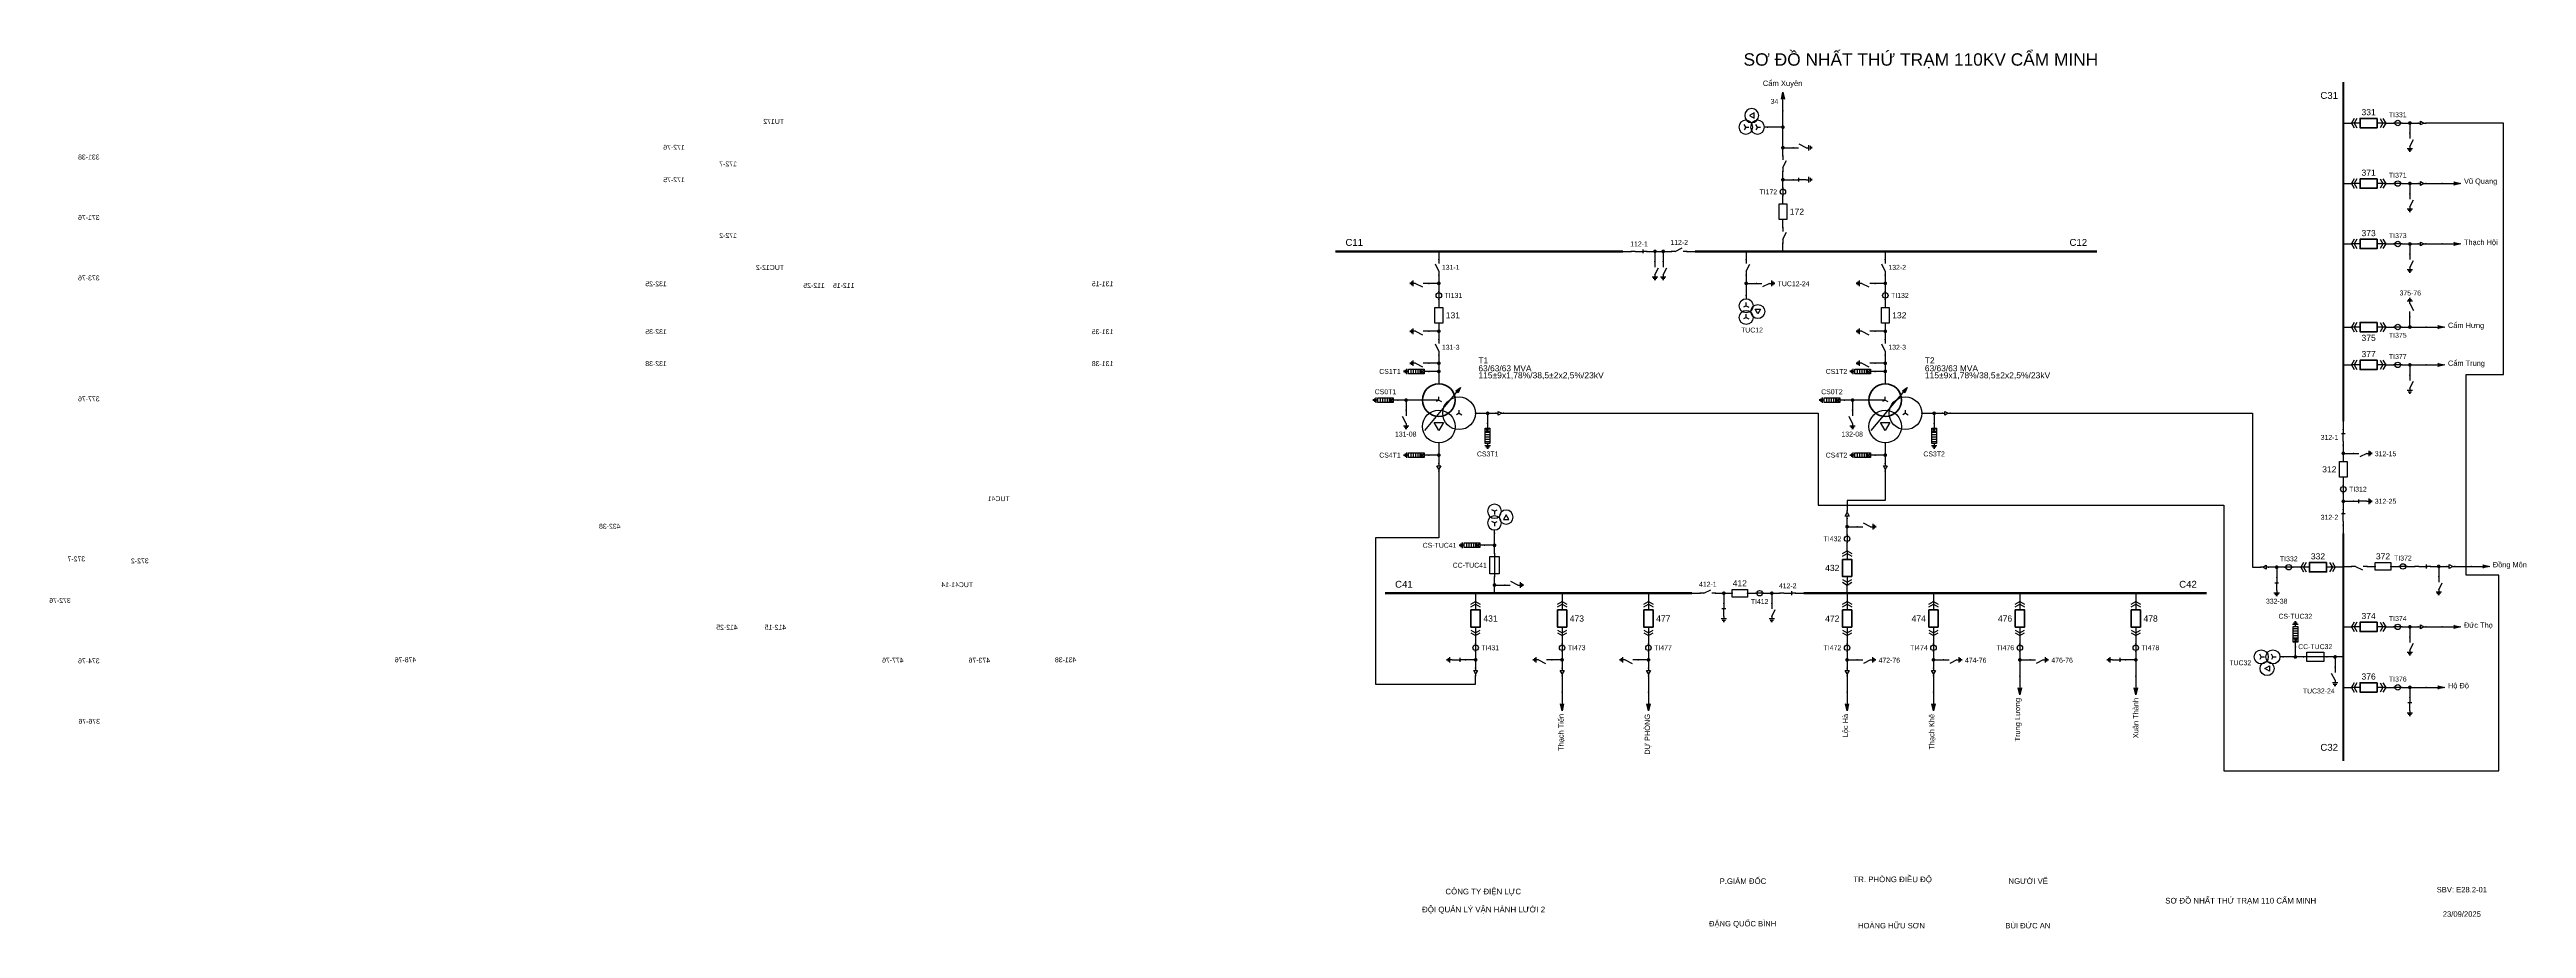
# Model space of a CAD drawing. Header units: millimetres. Extents: x -386 to 411, y 7 to 290.
import ezdxf

# ---------------------------------------------------------------- set-up
doc = ezdxf.new("R2010")
doc.units = ezdxf.units.MM
for name, color, linetype, lineweight in [('BUSBAR_110KV', 1, 'Continuous', 50), ('BUSBAR_22KV', 5, 'Continuous', 50), ('BUSBAR_35KV', 30, 'Continuous', 50), ('HV_110KV', 1, 'Continuous', 25), ('MV_22KV', 5, 'Continuous', 25), ('MV_35KV', 30, 'Continuous', 25)]:
    doc.layers.add(name, color=color, linetype=linetype, lineweight=lineweight)
doc.layers.add('SYM_PORTS', color=8, linetype='Continuous', plot=False)
doc.layers.add('TEXT', color=7, linetype='Continuous')
doc.styles.add('SLD_TEXT', font='arial.ttf')

# ---------------------------------------------------------------- blocks, each defined once
blk = doc.blocks.new('SYM_DISCONNECTOR_OPEN')
at = {"lineweight": 25}
for points in [[(0, -1.25), (-1.125, 1)], [(0, 2.5), (0, 1.25)], [(0, -1.25), (0, -2.5)]]:
    blk.add_lwpolyline(points, dxfattribs=at)
at = {"layer": 'SYM_PORTS'}
for p in [(0, 2.5), (0, -2.5)]:
    blk.add_point(p, dxfattribs=at)
blk.add_attdef('DEVICE_CODE', (1, -0.5), '', height=2)
blk = doc.blocks.new('SYM_EARTHING_SWITCH_OPEN')
at = {"lineweight": 25}
for points in [[(0, -1.25), (-1.125, 1)], [(0, 3), (0, 1.25)], [(-0.875, -2), (0.875, -2)], [(-0.5625, -2.4375), (0.5625, -2.4375)], [(-0.25, -2.875), (0.25, -2.875)], [(0, -1.25), (0, -2)]]:
    blk.add_lwpolyline(points, dxfattribs=at)
at = {"layer": 'SYM_PORTS'}
blk.add_point((0, 3), dxfattribs=at)
blk.add_attdef('DEVICE_CODE', (1.875, 0), '', height=2)
blk = doc.blocks.new('SYM_CURRENT_TRANSFORMER')
at = {"lineweight": 25}
blk.add_lwpolyline([(0, 1.25), (0, -1.25)], dxfattribs=at)
blk.add_circle((0, 0), 0.875, dxfattribs=at)
at = {"layer": 'SYM_PORTS'}
for p in [(0, 1.25), (0, -1.25)]:
    blk.add_point(p, dxfattribs=at)
blk.add_attdef('DEVICE_CODE', (1.875, -1.75), '', height=2)
at = {"flags": 1}
blk.add_attdef('RATIO', (1.875, -4.75), '', height=2, dxfattribs=at)
blk = doc.blocks.new('SYM_CIRCUIT_BREAKER')
at = {"lineweight": 25}
blk.add_lwpolyline([(-1.25, 2.5), (1.25, 2.5), (1.25, -2.5), (-1.25, -2.5)], close=True, dxfattribs=at)
at = {"layer": 'SYM_PORTS'}
for p in [(0, 2.5), (0, -2.5)]:
    blk.add_point(p, dxfattribs=at)
blk.add_attdef('DEVICE_CODE', (2.25, -0.5), '', height=2)
at = {"flags": 1}
blk.add_attdef('RATING', (2.25, -3.5), '', height=2, dxfattribs=at)
blk = doc.blocks.new('SYM_SURGE_ARRESTER')
at = {"lineweight": 25}
for points in [[(-0.75, 2.5), (0.75, 2.5), (0.75, 1.25), (-0.75, 1.25)], [(-0.75, 1.25), (0.75, 1.25), (0.75, -2.5), (-0.75, -2.5)]]:
    blk.add_lwpolyline(points, close=True, dxfattribs=at)
for points in [[(-0.75, 2.5), (0.75, 1.25)], [(0.75, 2.5), (-0.75, 1.25)], [(-0.75, 0.5), (0.75, 0.5)], [(0, 4), (0, 2.5)], [(-0.875, -3.125), (0.875, -3.125)], [(-0.75, -0.25), (0.75, -0.25)], [(-0.75, -1), (0.75, -1)], [(-0.75, -1.75), (0.75, -1.75)], [(-0.5625, -3.5625), (0.5625, -3.5625)], [(-0.25, -4), (0.25, -4)], [(0, -2.5), (0, -3.125)]]:
    blk.add_lwpolyline(points, dxfattribs=at)
at = {"layer": 'SYM_PORTS'}
blk.add_point((0, 4), dxfattribs=at)
blk.add_attdef('DEVICE_CODE', (1.875, 1), '', height=2)
blk = doc.blocks.new('SYM_TRANSFORMER_3W')
blk.add_hatch(color=7).paths.add_polyline_path([(3.75, 8.25), (3.0125, 6.575), (2.2375, 7.225)])
at = {"lineweight": 25}
for points in [[(3.75, 8.25), (3.0125, 6.575), (2.2375, 7.225)], [(-4.75, -3), (-1.75, -3), (-3.25, -5.5)]]:
    blk.add_lwpolyline(points, close=True, dxfattribs=at)
for points in [[(-3.25, 4.25), (-8.5, 4.25)], [(-7.75, -5.5), (3.0125, 7.35)], [(-3.25, 4.25), (-4.1125, 3.75)], [(-3.25, 4.25), (-3.25, 5.25)], [(-3.25, 4.25), (-2.3875, 3.75)], [(3.25, 0), (2.3875, -0.5)], [(3.25, 0), (3.25, 1)], [(3.25, 0), (4.1125, -0.5)]]:
    blk.add_lwpolyline(points, dxfattribs=at)
at = {"lineweight": 50}
blk.add_circle((-3.25, 4.25), 5.25, dxfattribs=at)
at = {"lineweight": 25}
for centre in [(-3.25, -4.25), (3.25, 0)]:
    blk.add_circle(centre, 5.25, dxfattribs=at)
at = {"layer": 'SYM_PORTS'}
for p in [(-3.25, 9.5), (-8.5, 4.25), (8.5, 0), (-3.25, -9.5)]:
    blk.add_point(p, dxfattribs=at)
blk.add_attdef('DEVICE_CODE', (9.5, 6.5), '', height=2)
at = {"flags": 1}
for tag, p in [('VOLTAGE_RATIO', (9.5, 0.5)), ('POWER', (9.5, 3.5))]:
    blk.add_attdef(tag, p, '', height=2, dxfattribs=at)
blk = doc.blocks.new('SYM_CABLE_TERMINATION')
at = {"lineweight": 25}
blk.add_lwpolyline([(-0.625, 0.5), (0.625, 0.5), (0, -0.625)], close=True, dxfattribs=at)
for points in [[(0, 1.25), (0, 0.5)], [(0, -0.625), (0, -1.25)]]:
    blk.add_lwpolyline(points, dxfattribs=at)
at = {"layer": 'SYM_PORTS'}
for p in [(0, 1.25), (0, -1.25)]:
    blk.add_point(p, dxfattribs=at)
blk = doc.blocks.new('SYM_DISCONNECTOR_CLOSED')
at = {"lineweight": 25}
for points in [[(-0.625, 1.25), (0.625, 1.25)], [(0, 2.5), (0, 1.25)], [(0, -1.25), (0, 1.5)], [(0, -1.25), (0, -2.5)]]:
    blk.add_lwpolyline(points, dxfattribs=at)
at = {"layer": 'SYM_PORTS'}
for p in [(0, 2.5), (0, -2.5)]:
    blk.add_point(p, dxfattribs=at)
blk.add_attdef('DEVICE_CODE', (1.625, -0.5), '', height=2)
blk = doc.blocks.new('SYM_EARTHING_SWITCH_CLOSED')
at = {"lineweight": 25}
for points in [[(-0.625, 1.25), (0.625, 1.25)], [(0, 3), (0, 1.25)], [(0, -1.25), (0, 1.5)], [(-0.875, -2), (0.875, -2)], [(-0.5625, -2.4375), (0.5625, -2.4375)], [(-0.25, -2.875), (0.25, -2.875)], [(0, -1.25), (0, -2)]]:
    blk.add_lwpolyline(points, dxfattribs=at)
at = {"layer": 'SYM_PORTS'}
blk.add_point((0, 3), dxfattribs=at)
blk.add_attdef('DEVICE_CODE', (1.875, 0), '', height=2)
blk = doc.blocks.new('SYM_VOLTAGE_TRANSFORMER')
at = {"lineweight": 25}
for points in [[(0, 1.375), (-0.8625, 0.875)], [(0, 4.625), (0, 3.625)], [(0, 1.375), (0, 2.375)], [(0, 1.375), (0.8625, 0.875)], [(0, -2.375), (-0.8625, -2.875)], [(0, -2.375), (0, -1.375)], [(0, -2.375), (0.8625, -2.875)]]:
    blk.add_lwpolyline(points, dxfattribs=at)
blk.add_lwpolyline([(2.875, 0.25), (4.625, 0.25), (3.75, -1.25)], close=True, dxfattribs=at)
for centre in [(0, 1.375), (3.75, -0.5), (0, -2.375)]:
    blk.add_circle(centre, 2.25, dxfattribs=at)
at = {"layer": 'SYM_PORTS'}
blk.add_point((0, 4.625), dxfattribs=at)
blk.add_attdef('DEVICE_CODE', (7, 1.625), '', height=2)
at = {"flags": 1}
blk.add_attdef('RATIO', (7, -1.375), '', height=2, dxfattribs=at)
blk = doc.blocks.new('SYM_LINE_FEEDER_ARROW')
blk.add_hatch(color=7).paths.add_polyline_path([(0, -3), (-0.5, -0.75), (0, -1.25), (0.5, -0.75)])
at = {"lineweight": 25}
blk.add_lwpolyline([(0, 3), (0, -1.25)], dxfattribs=at)
blk.add_lwpolyline([(0, -3), (-0.5, -0.75), (0, -1.25), (0.5, -0.75)], close=True, dxfattribs=at)
at = {"layer": 'SYM_PORTS'}
blk.add_point((0, 3), dxfattribs=at)
blk.add_attdef('LINE_NAME', (1.5, 0), '', height=2)
blk = doc.blocks.new('SYM_DRAWOUT_BREAKER')
at = {"lineweight": 25}
for points in [[(-1.5, 4.625), (0, 5.5), (1.5, 4.625)], [(-1.5, 3.75), (0, 4.625), (1.5, 3.75)], [(0, 5.5), (0, 2.75)], [(-1.5, -3.75), (0, -4.625), (1.5, -3.75)], [(-1.5, -4.625), (0, -5.5), (1.5, -4.625)], [(0, -2.75), (0, -5.5)]]:
    blk.add_lwpolyline(points, dxfattribs=at)
at = {"lineweight": 35}
blk.add_lwpolyline([(-1.5, 2.75), (1.5, 2.75), (1.5, -2.75), (-1.5, -2.75)], close=True, dxfattribs=at)
at = {"layer": 'SYM_PORTS'}
for p in [(0, 5.5), (0, -5.5)]:
    blk.add_point(p, dxfattribs=at)
blk.add_attdef('DEVICE_CODE', (2.5, 2.5), '', height=2)
at = {"flags": 1}
blk.add_attdef('RATING', (2.5, -0.5), '', height=2, dxfattribs=at)
blk = doc.blocks.new('SYM_FUSE_DISCONNECTOR')
at = {"lineweight": 25}
blk.add_lwpolyline([(-1.5, 2.75), (1.5, 2.75), (1.5, -2.75), (-1.5, -2.75)], close=True, dxfattribs=at)
blk.add_lwpolyline([(0, 3.75), (0, -3.75)], dxfattribs=at)
at = {"layer": 'SYM_PORTS'}
for p in [(0, 3.75), (0, -3.75)]:
    blk.add_point(p, dxfattribs=at)
blk.add_attdef('DEVICE_CODE', (2.5, 0.75), '', height=2)
at = {"flags": 1}
blk.add_attdef('RATING', (2.5, -2.25), '', height=2, dxfattribs=at)

msp = doc.modelspace()

# ---------------------------------------------------------------- hatches: boundary and pattern name
at = {"layer": 'HV_110KV'}
h = msp.add_hatch(color=7, dxfattribs=at)
edge = h.paths.add_edge_path()
edge.add_arc((171.61, 265.13), 0.6, 0, 360)
h = msp.add_hatch(color=7, dxfattribs=at)
edge = h.paths.add_edge_path()
edge.add_arc((171.61, 258.53), 0.6, 0, 360)
h = msp.add_hatch(color=7, dxfattribs=at)
edge = h.paths.add_edge_path()
edge.add_arc((171.61, 248.24), 0.6, 0, 360)
h = msp.add_hatch(color=7, dxfattribs=at)
edge = h.paths.add_edge_path()
edge.add_arc((130.45, 225.18), 0.6, 0, 360)
h = msp.add_hatch(color=7, dxfattribs=at)
edge = h.paths.add_edge_path()
edge.add_arc((133.09, 225.18), 0.6, 0, 360)
h = msp.add_hatch(color=7, dxfattribs=at)
edge = h.paths.add_edge_path()
edge.add_arc((60.9, 214.89), 0.6, 0, 360)
h = msp.add_hatch(color=7, dxfattribs=at)
edge = h.paths.add_edge_path()
edge.add_arc((159.79, 214.89), 0.6, 0, 360)
h = msp.add_hatch(color=7, dxfattribs=at)
edge = h.paths.add_edge_path()
edge.add_arc((204.55, 214.89), 0.6, 0, 360)
h = msp.add_hatch(color=7, dxfattribs=at)
edge = h.paths.add_edge_path()
edge.add_arc((60.9, 199.47), 0.6, 0, 360)
h = msp.add_hatch(color=7, dxfattribs=at)
edge = h.paths.add_edge_path()
edge.add_arc((204.55, 199.47), 0.6, 0, 360)
h = msp.add_hatch(color=7, dxfattribs=at)
edge = h.paths.add_edge_path()
edge.add_arc((60.9, 189.19), 0.6, 0, 360)
h = msp.add_hatch(color=7, dxfattribs=at)
edge = h.paths.add_edge_path()
edge.add_arc((60.9, 186.55), 0.6, 0, 360)
h = msp.add_hatch(color=7, dxfattribs=at)
edge = h.paths.add_edge_path()
edge.add_arc((204.55, 189.19), 0.6, 0, 360)
h = msp.add_hatch(color=7, dxfattribs=at)
edge = h.paths.add_edge_path()
edge.add_arc((204.55, 186.55), 0.6, 0, 360)
h = msp.add_hatch(color=7, dxfattribs=at)
edge = h.paths.add_edge_path()
edge.add_arc((50.37, 177.33), 0.6, 0, 360)
h = msp.add_hatch(color=7, dxfattribs=at)
edge = h.paths.add_edge_path()
edge.add_arc((194.02, 177.33), 0.6, 0, 360)
at = {"layer": 'MV_22KV'}
h = msp.add_hatch(color=7, dxfattribs=at)
edge = h.paths.add_edge_path()
edge.add_arc((60.9, 159.62), 0.6, 0, 360)
h = msp.add_hatch(color=7, dxfattribs=at)
edge = h.paths.add_edge_path()
edge.add_arc((204.55, 159.62), 0.6, 0, 360)
h = msp.add_hatch(color=7, dxfattribs=at)
edge = h.paths.add_edge_path()
edge.add_arc((192.26, 136.6), 0.6, 0, 360)
h = msp.add_hatch(color=7, dxfattribs=at)
edge = h.paths.add_edge_path()
edge.add_arc((78.82, 130.6), 0.6, 0, 360)
h = msp.add_hatch(color=7, dxfattribs=at)
edge = h.paths.add_edge_path()
edge.add_arc((78.82, 117.82), 0.6, 0, 360)
h = msp.add_hatch(color=7, dxfattribs=at)
edge = h.paths.add_edge_path()
edge.add_arc((152.59, 115.18), 0.6, 0, 360)
h = msp.add_hatch(color=7, dxfattribs=at)
edge = h.paths.add_edge_path()
edge.add_arc((168.02, 115.18), 0.6, 0, 360)
h = msp.add_hatch(color=7, dxfattribs=at)
edge = h.paths.add_edge_path()
edge.add_arc((72.75, 93.75), 0.6, 0, 360)
h = msp.add_hatch(color=7, dxfattribs=at)
edge = h.paths.add_edge_path()
edge.add_arc((100.55, 93.75), 0.6, 0, 360)
h = msp.add_hatch(color=7, dxfattribs=at)
edge = h.paths.add_edge_path()
edge.add_arc((128.35, 93.75), 0.6, 0, 360)
h = msp.add_hatch(color=7, dxfattribs=at)
edge = h.paths.add_edge_path()
edge.add_arc((192.26, 93.75), 0.6, 0, 360)
h = msp.add_hatch(color=7, dxfattribs=at)
edge = h.paths.add_edge_path()
edge.add_arc((220.06, 93.75), 0.6, 0, 360)
h = msp.add_hatch(color=7, dxfattribs=at)
edge = h.paths.add_edge_path()
edge.add_arc((247.85, 93.75), 0.6, 0, 360)
h = msp.add_hatch(color=7, dxfattribs=at)
edge = h.paths.add_edge_path()
edge.add_arc((285.16, 93.75), 0.6, 0, 360)
at = {"layer": 'MV_35KV'}
h = msp.add_hatch(color=7, dxfattribs=at)
edge = h.paths.add_edge_path()
edge.add_arc((373.34, 266.48), 0.6, 0, 360)
h = msp.add_hatch(color=7, dxfattribs=at)
edge = h.paths.add_edge_path()
edge.add_arc((373.34, 247.02), 0.6, 0, 360)
h = msp.add_hatch(color=7, dxfattribs=at)
edge = h.paths.add_edge_path()
edge.add_arc((373.34, 227.56), 0.6, 0, 360)
h = msp.add_hatch(color=7, dxfattribs=at)
edge = h.paths.add_edge_path()
edge.add_arc((373.34, 200.84), 0.6, 0, 360)
h = msp.add_hatch(color=7, dxfattribs=at)
edge = h.paths.add_edge_path()
edge.add_arc((373.34, 188.65), 0.6, 0, 360)
h = msp.add_hatch(color=7, dxfattribs=at)
edge = h.paths.add_edge_path()
edge.add_arc((76.61, 173.08), 0.6, 0, 360)
h = msp.add_hatch(color=7, dxfattribs=at)
edge = h.paths.add_edge_path()
edge.add_arc((220.27, 173.08), 0.6, 0, 360)
h = msp.add_hatch(color=7, dxfattribs=at)
edge = h.paths.add_edge_path()
edge.add_arc((351.92, 160.18), 0.6, 0, 360)
h = msp.add_hatch(color=7, dxfattribs=at)
edge = h.paths.add_edge_path()
edge.add_arc((351.92, 144.76), 0.6, 0, 360)
h = msp.add_hatch(color=7, dxfattribs=at)
edge = h.paths.add_edge_path()
edge.add_arc((330.49, 123.56), 0.6, 0, 360)
h = msp.add_hatch(color=7, dxfattribs=at)
edge = h.paths.add_edge_path()
edge.add_arc((382.62, 123.81), 0.6, 0, 360)
h = msp.add_hatch(color=7, dxfattribs=at)
edge = h.paths.add_edge_path()
edge.add_arc((373.34, 104.35), 0.6, 0, 360)
h = msp.add_hatch(color=7, dxfattribs=at)
edge = h.paths.add_edge_path()
edge.add_arc((336.49, 94.69), 0.6, 0, 360)
h = msp.add_hatch(color=7, dxfattribs=at)
edge = h.paths.add_edge_path()
edge.add_arc((349.27, 94.69), 0.6, 0, 360)
h = msp.add_hatch(color=7, dxfattribs=at)
edge = h.paths.add_edge_path()
edge.add_arc((373.34, 84.9), 0.6, 0, 360)

# ---------------------------------------------------------------- linework, layer by layer
at = {"layer": 'BUSBAR_110KV', "const_width": 0.733}
for points in [[(27.64, 225.18), (120.17, 225.18)], [(143.37, 225.18), (272.69, 225.18)]]:
    msp.add_lwpolyline(points, dxfattribs=at)
at = {"layer": 'BUSBAR_22KV', "const_width": 0.733}
for points in [[(43.62, 115.18), (142.31, 115.18)], [(178.3, 115.18), (308, 115.18)]]:
    msp.add_lwpolyline(points, dxfattribs=at)
at = {"layer": 'BUSBAR_35KV', "const_width": 0.733}
for points in [[(351.92, 279.68), (351.92, 170.47)], [(351.92, 134.48), (351.92, 61.21)]]:
    msp.add_lwpolyline(points, dxfattribs=at)
at = {"layer": 'HV_110KV'}
for points in [[(171.61, 265.13), (166.7, 265.13)], [(171.61, 265.13), (171.61, 270.41)], [(171.61, 258.53), (171.61, 265.13)], [(171.61, 255.88), (171.61, 258.53)], [(171.61, 258.53), (174.89, 258.53)], [(171.61, 248.24), (171.61, 250.88)], [(171.61, 245.6), (171.61, 248.24)], [(171.61, 248.24), (174.89, 248.24)], [(171.61, 240.46), (171.61, 243.1)], [(171.61, 232.82), (171.61, 235.46)], [(60.9, 225.18), (60.9, 222.54)], [(120.17, 225.18), (122.81, 225.18)], [(127.81, 225.18), (130.45, 225.18)], [(130.45, 225.18), (130.45, 221.9)], [(130.45, 225.18), (133.09, 225.18)], [(133.09, 225.18), (133.09, 221.9)], [(133.09, 225.18), (135.73, 225.18)], [(140.73, 225.18), (143.37, 225.18)], [(159.79, 225.18), (159.79, 222.54)], [(171.61, 225.18), (171.61, 227.82)], [(204.55, 225.18), (204.55, 222.54)], [(60.9, 217.54), (60.9, 214.89)], [(159.79, 217.54), (159.79, 214.89)], [(204.55, 217.54), (204.55, 214.89)], [(60.9, 214.89), (57.63, 214.89)], [(60.9, 214.89), (60.9, 212.25)], [(60.9, 209.75), (60.9, 207.11)], [(159.79, 214.89), (163.07, 214.89)], [(159.79, 214.89), (159.79, 210.93)], [(204.55, 214.89), (201.28, 214.89)], [(204.55, 214.89), (204.55, 212.25)], [(204.55, 209.75), (204.55, 207.11)], [(60.9, 199.47), (57.63, 199.47)], [(60.9, 202.11), (60.9, 199.47)], [(60.9, 199.47), (60.9, 196.83)], [(204.55, 199.47), (201.28, 199.47)], [(204.55, 202.11), (204.55, 199.47)], [(204.55, 199.47), (204.55, 196.83)], [(60.9, 191.83), (60.9, 189.19)], [(204.55, 191.83), (204.55, 189.19)], [(60.9, 189.19), (57.63, 189.19)], [(60.9, 186.55), (57.63, 186.55)], [(60.9, 189.19), (60.9, 186.55)], [(60.9, 186.55), (60.9, 182.58)], [(204.55, 189.19), (201.28, 189.19)], [(204.55, 186.55), (201.28, 186.55)], [(204.55, 189.19), (204.55, 186.55)], [(204.55, 186.55), (204.55, 182.58)], [(50.37, 177.33), (47.73, 177.33)], [(55.65, 177.33), (50.37, 177.33)], [(50.37, 177.33), (50.37, 174.06)], [(194.02, 177.33), (191.38, 177.33)], [(199.3, 177.33), (194.02, 177.33)], [(194.02, 177.33), (194.02, 174.06)]]:
    msp.add_lwpolyline(points, dxfattribs=at)
at = {"layer": 'MV_22KV'}
for points in [[(60.9, 159.62), (57.63, 159.62)], [(60.9, 163.58), (60.9, 159.62)], [(60.9, 159.62), (60.9, 156.98)], [(204.55, 159.62), (201.28, 159.62)], [(204.55, 163.58), (204.55, 159.62)], [(204.55, 159.62), (204.55, 156.98)], [(60.9, 154.48), (60.9, 151.78), (60.9, 133.05), (40.5, 133.05), (40.5, 85.91), (72.75, 85.91), (72.75, 88.61)], [(204.55, 154.48), (204.55, 151.78), (204.55, 145.05), (192.26, 145.05), (192.26, 144.44), (192.26, 141.74)], [(192.26, 136.6), (192.26, 139.24)], [(192.26, 133.96), (192.26, 136.6)], [(192.26, 136.6), (195.54, 136.6)], [(78.82, 130.6), (75.55, 130.6)], [(78.82, 130.6), (78.82, 134.56)], [(78.82, 127.96), (78.82, 130.6)], [(192.26, 128.82), (192.26, 131.46)], [(78.82, 117.82), (78.82, 120.46)], [(72.75, 115.18), (72.75, 112.54)], [(78.82, 115.18), (78.82, 117.82)], [(78.82, 117.82), (82.1, 117.82)], [(100.55, 115.18), (100.55, 112.54)], [(128.35, 115.18), (128.35, 112.54)], [(142.31, 115.18), (144.95, 115.18)], [(149.95, 115.18), (152.59, 115.18)], [(152.59, 115.18), (152.59, 111.9)], [(152.59, 115.18), (155.23, 115.18)], [(160.23, 115.18), (162.87, 115.18)], [(165.37, 115.18), (168.02, 115.18)], [(168.02, 115.18), (168.02, 111.9)], [(168.02, 115.18), (170.66, 115.18)], [(175.66, 115.18), (178.3, 115.18)], [(192.26, 115.18), (192.26, 117.82)], [(192.26, 115.18), (192.26, 112.54)], [(220.06, 115.18), (220.06, 112.54)], [(247.85, 115.18), (247.85, 112.54)], [(285.16, 115.18), (285.16, 112.54)], [(72.75, 101.54), (72.75, 98.89)], [(72.75, 96.39), (72.75, 93.75)], [(100.55, 101.54), (100.55, 98.89)], [(100.55, 96.39), (100.55, 93.75)], [(128.35, 101.54), (128.35, 98.89)], [(128.35, 96.39), (128.35, 93.75)], [(192.26, 101.54), (192.26, 98.89)], [(192.26, 96.39), (192.26, 93.75)], [(220.06, 101.54), (220.06, 98.89)], [(220.06, 96.39), (220.06, 93.75)], [(247.85, 101.54), (247.85, 98.89)], [(247.85, 96.39), (247.85, 93.75)], [(285.16, 101.54), (285.16, 98.89)], [(285.16, 96.39), (285.16, 93.75)], [(72.75, 93.75), (69.48, 93.75)], [(72.75, 93.75), (72.75, 91.11)], [(100.55, 93.75), (97.27, 93.75)], [(100.55, 93.75), (100.55, 91.11)], [(100.55, 88.61), (100.55, 83.33)], [(128.35, 93.75), (125.07, 93.75)], [(128.35, 93.75), (128.35, 91.11)], [(128.35, 88.61), (128.35, 83.33)], [(192.26, 93.75), (195.54, 93.75)], [(192.26, 93.75), (192.26, 91.11)], [(192.26, 88.61), (192.26, 83.33)], [(220.06, 93.75), (223.33, 93.75)], [(220.06, 93.75), (220.06, 91.11)], [(220.06, 88.61), (220.06, 83.33)], [(247.85, 93.75), (251.13, 93.75)], [(247.85, 93.75), (247.85, 88.47)], [(285.16, 93.75), (281.88, 93.75)], [(285.16, 93.75), (285.16, 88.47)]]:
    msp.add_lwpolyline(points, dxfattribs=at)
at = {"layer": 'MV_35KV'}
for points in [[(81.76, 173.08), (84.46, 173.08), (183, 173.08), (183, 143.55), (313.5, 143.55), (313.5, 58.05), (402, 58.05), (402, 121.05), (391.5, 121.05), (391.5, 185.55), (403.5, 185.55), (403.5, 266.48), (381.18, 266.48), (378.48, 266.48)], [(351.92, 266.48), (354.56, 266.48)], [(365.56, 266.48), (368.2, 266.48)], [(370.7, 266.48), (373.34, 266.48)], [(373.34, 266.48), (373.34, 263.2)], [(373.34, 266.48), (375.98, 266.48)], [(351.92, 247.02), (354.56, 247.02)], [(365.56, 247.02), (368.2, 247.02)], [(370.7, 247.02), (373.34, 247.02)], [(373.34, 247.02), (373.34, 243.74)], [(373.34, 247.02), (375.98, 247.02)], [(378.48, 247.02), (383.76, 247.02)], [(351.92, 227.56), (354.56, 227.56)], [(365.56, 227.56), (368.2, 227.56)], [(370.7, 227.56), (373.34, 227.56)], [(373.34, 227.56), (373.34, 224.29)], [(373.34, 227.56), (375.98, 227.56)], [(378.48, 227.56), (383.76, 227.56)], [(351.92, 200.84), (354.56, 200.84)], [(365.56, 200.84), (368.2, 200.84)], [(370.7, 200.84), (373.34, 200.84)], [(373.34, 200.84), (373.34, 204.11)], [(373.34, 200.84), (378.62, 200.84)], [(351.92, 188.65), (354.56, 188.65)], [(365.56, 188.65), (368.2, 188.65)], [(370.7, 188.65), (373.34, 188.65)], [(373.34, 188.65), (373.34, 185.37)], [(373.34, 188.65), (378.62, 188.65)], [(72.65, 173.08), (76.61, 173.08)], [(76.61, 173.08), (76.61, 169.81)], [(76.61, 173.08), (79.26, 173.08)], [(216.3, 173.08), (220.27, 173.08)], [(220.27, 173.08), (220.27, 169.81)], [(220.27, 173.08), (222.91, 173.08)], [(225.41, 173.08), (228.11, 173.08), (322.65, 173.08), (322.65, 123.56), (325.35, 123.56)], [(351.92, 170.47), (351.92, 167.82)], [(351.92, 162.82), (351.92, 160.18)], [(351.92, 160.18), (355.19, 160.18)], [(351.92, 160.18), (351.92, 157.54)], [(351.92, 152.54), (351.92, 149.9)], [(351.92, 147.4), (351.92, 144.76)], [(351.92, 144.76), (355.19, 144.76)], [(351.92, 144.76), (351.92, 142.12)], [(351.92, 137.12), (351.92, 134.48)], [(330.49, 123.56), (327.85, 123.56)], [(333.13, 123.56), (330.49, 123.56)], [(330.49, 123.56), (330.49, 120.29)], [(338.27, 123.56), (335.63, 123.56)], [(351.92, 123.56), (349.27, 123.56)], [(351.92, 123.81), (354.56, 123.81)], [(359.56, 123.81), (362.2, 123.81)], [(367.2, 123.81), (369.84, 123.81)], [(372.34, 123.81), (374.98, 123.81)], [(379.98, 123.81), (382.62, 123.81)], [(382.62, 123.81), (382.62, 120.54)], [(382.62, 123.81), (385.26, 123.81)], [(387.76, 123.81), (393.05, 123.81)], [(351.92, 104.35), (354.56, 104.35)], [(365.56, 104.35), (368.2, 104.35)], [(370.7, 104.35), (373.34, 104.35)], [(373.34, 104.35), (373.34, 101.08)], [(373.34, 104.35), (375.98, 104.35)], [(378.48, 104.35), (383.76, 104.35)], [(336.49, 94.69), (336.49, 97.97)], [(336.49, 94.69), (332.53, 94.69)], [(339.13, 94.69), (336.49, 94.69)], [(349.27, 94.69), (346.63, 94.69)], [(351.92, 94.69), (349.27, 94.69)], [(349.27, 94.69), (349.27, 91.41)], [(351.92, 84.9), (354.56, 84.9)], [(365.56, 84.9), (368.2, 84.9)], [(370.7, 84.9), (373.34, 84.9)], [(373.34, 84.9), (373.34, 81.62)], [(373.34, 84.9), (378.62, 84.9)]]:
    msp.add_lwpolyline(points, dxfattribs=at)

# ---------------------------------------------------------------- block references
at = {"layer": 'HV_110KV'}
ref = msp.add_blockref('SYM_VOLTAGE_TRANSFORMER', (162.07, 265.13), dxfattribs=dict(at, xscale=-1, rotation=270))
ref.add_attrib('DEVICE_CODE', 'TU172', (149.8, 266.22), dxfattribs={"layer": 'TEXT', "extrusion": (0, 0, -1), "height": 1.59, "style": 'SLD_TEXT'})
at = {"layer": 'HV_110KV', "rotation": 180}
msp.add_blockref('SYM_LINE_FEEDER_ARROW', (171.61, 273.41), dxfattribs=at)
at = {"layer": 'HV_110KV'}
ref = msp.add_blockref('SYM_EARTHING_SWITCH_OPEN', (177.89, 258.53), dxfattribs=dict(at, xscale=-1, rotation=90))
ref.add_attrib('DEVICE_CODE', '172-76', (181.74, 257.87), dxfattribs={"layer": 'TEXT', "extrusion": (0, 0, -1), "height": 1.59, "style": 'SLD_TEXT'})
ref = msp.add_blockref('SYM_DISCONNECTOR_OPEN', (171.61, 253.38), dxfattribs=dict(at, xscale=-1))
ref.add_attrib('DEVICE_CODE', '172-7', (164.95, 252.59), dxfattribs={"layer": 'TEXT', "extrusion": (0, 0, -1), "height": 1.59, "style": 'SLD_TEXT'})
ref = msp.add_blockref('SYM_EARTHING_SWITCH_CLOSED', (177.89, 248.24), dxfattribs=dict(at, xscale=-1, rotation=90))
ref.add_attrib('DEVICE_CODE', '172-75', (181.74, 247.46), dxfattribs={"layer": 'TEXT', "extrusion": (0, 0, -1), "height": 1.59, "style": 'SLD_TEXT'})
ref = msp.add_blockref('SYM_CURRENT_TRANSFORMER', (171.61, 244.35), dxfattribs=at)
ref.add_attrib('DEVICE_CODE', 'TI172', (164.08, 243.55), dxfattribs={"layer": 'TEXT', "height": 1.59, "style": 'SLD_TEXT'})
ref = msp.add_blockref('SYM_CIRCUIT_BREAKER', (171.61, 237.96), dxfattribs=at)
ref.add_attrib('DEVICE_CODE', '172', (173.84, 236.98), dxfattribs={"layer": 'TEXT', "height": 1.962, "style": 'SLD_TEXT'})
ref = msp.add_blockref('SYM_DISCONNECTOR_OPEN', (171.61, 230.32), dxfattribs=dict(at, xscale=-1))
ref.add_attrib('DEVICE_CODE', '172-2', (164.95, 229.52), dxfattribs={"layer": 'TEXT', "extrusion": (0, 0, -1), "height": 1.59, "style": 'SLD_TEXT'})
ref = msp.add_blockref('SYM_DISCONNECTOR_CLOSED', (125.31, 225.18), dxfattribs=dict(at, rotation=270))
ref.add_attrib('DEVICE_CODE', '112-1', (122.47, 226.78), dxfattribs={"layer": 'TEXT', "height": 1.59, "style": 'SLD_TEXT'})
ref = msp.add_blockref('SYM_DISCONNECTOR_OPEN', (138.23, 225.18), dxfattribs=dict(at, rotation=270))
ref.add_attrib('DEVICE_CODE', '112-2', (135.39, 227.28), dxfattribs={"layer": 'TEXT', "height": 1.59, "style": 'SLD_TEXT'})
ref = msp.add_blockref('SYM_EARTHING_SWITCH_OPEN', (198.28, 214.89), dxfattribs=dict(at, xscale=-1, rotation=270))
ref.add_attrib('DEVICE_CODE', '132-25', (187.51, 213.98), dxfattribs={"layer": 'TEXT', "extrusion": (0, 0, -1), "height": 1.59, "style": 'SLD_TEXT'})
ref = msp.add_blockref('SYM_DISCONNECTOR_OPEN', (159.79, 220.04), dxfattribs=dict(at, xscale=-1))
ref.add_attrib('DEVICE_CODE', 'TUC12-2', (149.8, 219.24), dxfattribs={"layer": 'TEXT', "extrusion": (0, 0, -1), "height": 1.59, "style": 'SLD_TEXT'})
ref = msp.add_blockref('SYM_EARTHING_SWITCH_OPEN', (133.09, 218.9), dxfattribs=dict(at, xscale=-1))
ref.add_attrib('DEVICE_CODE', '112-25', (136.67, 213.45), dxfattribs={"layer": 'TEXT', "extrusion": (0, 0, -1), "height": 1.59, "style": 'SLD_TEXT'})
ref = msp.add_blockref('SYM_EARTHING_SWITCH_OPEN', (130.45, 218.9), dxfattribs=dict(at, xscale=-1))
ref.add_attrib('DEVICE_CODE', '112-15', (127.12, 213.45), dxfattribs={"layer": 'TEXT', "extrusion": (0, 0, -1), "height": 1.59, "style": 'SLD_TEXT'})
ref = msp.add_blockref('SYM_EARTHING_SWITCH_OPEN', (54.63, 214.89), dxfattribs=dict(at, xscale=-1, rotation=270))
ref.add_attrib('DEVICE_CODE', '131-15', (43.85, 213.98), dxfattribs={"layer": 'TEXT', "extrusion": (0, 0, -1), "height": 1.59, "style": 'SLD_TEXT'})
ref = msp.add_blockref('SYM_DISCONNECTOR_OPEN', (60.9, 220.04), dxfattribs=at)
ref.add_attrib('DEVICE_CODE', '131-1', (61.88, 219.25), dxfattribs={"layer": 'TEXT', "height": 1.59, "style": 'SLD_TEXT'})
ref = msp.add_blockref('SYM_EARTHING_SWITCH_OPEN', (166.07, 214.89), dxfattribs=dict(at, rotation=90))
ref.add_attrib('DEVICE_CODE', 'TUC12-24', (169.92, 213.97), dxfattribs={"layer": 'TEXT', "height": 1.59, "style": 'SLD_TEXT'})
ref = msp.add_blockref('SYM_DISCONNECTOR_OPEN', (204.55, 220.04), dxfattribs=at)
ref.add_attrib('DEVICE_CODE', '132-2', (205.54, 219.25), dxfattribs={"layer": 'TEXT', "height": 1.59, "style": 'SLD_TEXT'})
ref = msp.add_blockref('SYM_CURRENT_TRANSFORMER', (60.9, 211), dxfattribs=at)
ref.add_attrib('DEVICE_CODE', 'TI131', (62.76, 210.22), dxfattribs={"layer": 'TEXT', "height": 1.59, "style": 'SLD_TEXT'})
ref = msp.add_blockref('SYM_VOLTAGE_TRANSFORMER', (159.79, 206.31), dxfattribs=at)
ref.add_attrib('DEVICE_CODE', 'TUC12', (158.15, 199.08), dxfattribs={"layer": 'TEXT', "height": 1.59, "style": 'SLD_TEXT'})
ref = msp.add_blockref('SYM_CURRENT_TRANSFORMER', (204.55, 211), dxfattribs=at)
ref.add_attrib('DEVICE_CODE', 'TI132', (206.41, 210.22), dxfattribs={"layer": 'TEXT', "height": 1.59, "style": 'SLD_TEXT'})
ref = msp.add_blockref('SYM_EARTHING_SWITCH_OPEN', (198.28, 199.47), dxfattribs=dict(at, xscale=-1, rotation=270))
ref.add_attrib('DEVICE_CODE', '132-35', (187.51, 198.56), dxfattribs={"layer": 'TEXT', "extrusion": (0, 0, -1), "height": 1.59, "style": 'SLD_TEXT'})
ref = msp.add_blockref('SYM_EARTHING_SWITCH_OPEN', (54.63, 199.47), dxfattribs=dict(at, xscale=-1, rotation=270))
ref.add_attrib('DEVICE_CODE', '131-35', (43.85, 198.56), dxfattribs={"layer": 'TEXT', "extrusion": (0, 0, -1), "height": 1.59, "style": 'SLD_TEXT'})
ref = msp.add_blockref('SYM_CIRCUIT_BREAKER', (60.9, 204.61), dxfattribs=at)
ref.add_attrib('DEVICE_CODE', '131', (63.13, 203.64), dxfattribs={"layer": 'TEXT', "height": 1.963, "style": 'SLD_TEXT'})
ref = msp.add_blockref('SYM_CIRCUIT_BREAKER', (204.55, 204.61), dxfattribs=at)
ref.add_attrib('DEVICE_CODE', '132', (206.79, 203.64), dxfattribs={"layer": 'TEXT', "height": 1.963, "style": 'SLD_TEXT'})
ref = msp.add_blockref('SYM_DISCONNECTOR_OPEN', (60.9, 194.33), dxfattribs=at)
ref.add_attrib('DEVICE_CODE', '131-3', (61.88, 193.54), dxfattribs={"layer": 'TEXT', "height": 1.59, "style": 'SLD_TEXT'})
ref = msp.add_blockref('SYM_DISCONNECTOR_OPEN', (204.55, 194.33), dxfattribs=at)
ref.add_attrib('DEVICE_CODE', '132-3', (205.54, 193.54), dxfattribs={"layer": 'TEXT', "height": 1.59, "style": 'SLD_TEXT'})
ref = msp.add_blockref('SYM_EARTHING_SWITCH_OPEN', (198.28, 189.19), dxfattribs=dict(at, xscale=-1, rotation=270))
ref.add_attrib('DEVICE_CODE', '132-38', (187.51, 188.28), dxfattribs={"layer": 'TEXT', "extrusion": (0, 0, -1), "height": 1.59, "style": 'SLD_TEXT'})
ref = msp.add_blockref('SYM_EARTHING_SWITCH_OPEN', (54.63, 189.19), dxfattribs=dict(at, xscale=-1, rotation=270))
ref.add_attrib('DEVICE_CODE', '131-38', (43.85, 188.28), dxfattribs={"layer": 'TEXT', "extrusion": (0, 0, -1), "height": 1.59, "style": 'SLD_TEXT'})
ref = msp.add_blockref('SYM_SURGE_ARRESTER', (53.63, 186.55), dxfattribs=dict(at, rotation=270))
ref.add_attrib('DEVICE_CODE', 'CS1T1', (41.73, 185.75), dxfattribs={"layer": 'TEXT', "height": 1.59, "style": 'SLD_TEXT'})
ref = msp.add_blockref('SYM_TRANSFORMER_3W', (64.15, 173.08), dxfattribs=at)
ref.add_attrib('DEVICE_CODE', 'T1', (73.63, 189.14), dxfattribs={"layer": 'TEXT', "height": 1.924, "style": 'SLD_TEXT'})
ref = msp.add_blockref('SYM_SURGE_ARRESTER', (197.28, 186.55), dxfattribs=dict(at, rotation=270))
ref.add_attrib('DEVICE_CODE', 'CS1T2', (185.38, 185.75), dxfattribs={"layer": 'TEXT', "height": 1.59, "style": 'SLD_TEXT'})
ref = msp.add_blockref('SYM_TRANSFORMER_3W', (207.8, 173.08), dxfattribs=at)
ref.add_attrib('DEVICE_CODE', 'T2', (217.29, 189.14), dxfattribs={"layer": 'TEXT', "height": 1.924, "style": 'SLD_TEXT'})
ref = msp.add_blockref('SYM_SURGE_ARRESTER', (43.73, 177.33), dxfattribs=dict(at, rotation=270))
ref.add_attrib('DEVICE_CODE', 'CS0T1', (40.27, 179.22), dxfattribs={"layer": 'TEXT', "height": 1.59, "style": 'SLD_TEXT'})
ref = msp.add_blockref('SYM_SURGE_ARRESTER', (187.38, 177.33), dxfattribs=dict(at, rotation=270))
ref.add_attrib('DEVICE_CODE', 'CS0T2', (183.92, 179.22), dxfattribs={"layer": 'TEXT', "height": 1.59, "style": 'SLD_TEXT'})
ref = msp.add_blockref('SYM_EARTHING_SWITCH_OPEN', (50.37, 171.06), dxfattribs=at)
ref.add_attrib('DEVICE_CODE', '131-08', (46.79, 165.6), dxfattribs={"layer": 'TEXT', "height": 1.59, "style": 'SLD_TEXT'})
ref = msp.add_blockref('SYM_EARTHING_SWITCH_OPEN', (194.02, 171.06), dxfattribs=at)
ref.add_attrib('DEVICE_CODE', '132-08', (190.44, 165.6), dxfattribs={"layer": 'TEXT', "height": 1.59, "style": 'SLD_TEXT'})
at = {"layer": 'MV_22KV'}
ref = msp.add_blockref('SYM_SURGE_ARRESTER', (53.63, 159.62), dxfattribs=dict(at, rotation=270))
ref.add_attrib('DEVICE_CODE', 'CS4T1', (41.73, 158.83), dxfattribs={"layer": 'TEXT', "height": 1.59, "style": 'SLD_TEXT'})
ref = msp.add_blockref('SYM_SURGE_ARRESTER', (197.28, 159.62), dxfattribs=dict(at, rotation=270))
ref.add_attrib('DEVICE_CODE', 'CS4T2', (185.38, 158.83), dxfattribs={"layer": 'TEXT', "height": 1.59, "style": 'SLD_TEXT'})
for name, p in [('SYM_CABLE_TERMINATION', (60.9, 155.73)), ('SYM_CABLE_TERMINATION', (204.55, 155.73)), ('SYM_CABLE_TERMINATION', (72.75, 89.86)), ('SYM_CABLE_TERMINATION', (100.55, 89.86)), ('SYM_CABLE_TERMINATION', (128.35, 89.86)), ('SYM_CABLE_TERMINATION', (192.26, 89.86)), ('SYM_CABLE_TERMINATION', (220.06, 89.86)), ('SYM_LINE_FEEDER_ARROW', (247.85, 85.47)), ('SYM_LINE_FEEDER_ARROW', (285.16, 85.47)), ('SYM_LINE_FEEDER_ARROW', (100.55, 80.33)), ('SYM_LINE_FEEDER_ARROW', (128.35, 80.33)), ('SYM_LINE_FEEDER_ARROW', (192.26, 80.33)), ('SYM_LINE_FEEDER_ARROW', (220.06, 80.33))]:
    msp.add_blockref(name, p, dxfattribs=at)
ref = msp.add_blockref('SYM_VOLTAGE_TRANSFORMER', (78.82, 139.19), dxfattribs=dict(at, xscale=-1, rotation=180))
ref.add_attrib('DEVICE_CODE', 'TUC41', (77.18, 144.82), dxfattribs={"layer": 'TEXT', "extrusion": (0, 0, -1), "height": 1.59, "style": 'SLD_TEXT'})
ref = msp.add_blockref('SYM_EARTHING_SWITCH_OPEN', (198.54, 136.6), dxfattribs=dict(at, xscale=-1, rotation=90))
ref.add_attrib('DEVICE_CODE', '432-38', (202.39, 135.94), dxfattribs={"layer": 'TEXT', "extrusion": (0, 0, -1), "height": 1.59, "style": 'SLD_TEXT'})
at = {"layer": 'MV_22KV', "rotation": 180}
msp.add_blockref('SYM_CABLE_TERMINATION', (192.26, 140.49), dxfattribs=at)
at = {"layer": 'MV_22KV'}
ref = msp.add_blockref('SYM_SURGE_ARRESTER', (71.55, 130.6), dxfattribs=dict(at, rotation=270))
ref.add_attrib('DEVICE_CODE', 'CS-TUC41', (55.71, 129.81), dxfattribs={"layer": 'TEXT', "height": 1.59, "style": 'SLD_TEXT'})
ref = msp.add_blockref('SYM_FUSE_DISCONNECTOR', (78.82, 124.21), dxfattribs=at)
ref.add_attrib('DEVICE_CODE', 'CC-TUC41', (65.36, 123.41), dxfattribs={"layer": 'TEXT', "height": 1.59, "style": 'SLD_TEXT'})
ref = msp.add_blockref('SYM_CURRENT_TRANSFORMER', (192.26, 132.71), dxfattribs=at)
ref.add_attrib('DEVICE_CODE', 'TI432', (184.72, 131.92), dxfattribs={"layer": 'TEXT', "height": 1.59, "style": 'SLD_TEXT'})
ref = msp.add_blockref('SYM_DRAWOUT_BREAKER', (192.26, 123.32), dxfattribs=at)
ref.add_attrib('DEVICE_CODE', '432', (185.21, 122.35), dxfattribs={"layer": 'TEXT', "height": 1.963, "style": 'SLD_TEXT'})
ref = msp.add_blockref('SYM_EARTHING_SWITCH_OPEN', (168.02, 108.9), dxfattribs=dict(at, xscale=-1))
ref.add_attrib('DEVICE_CODE', '412-25', (164.68, 103.45), dxfattribs={"layer": 'TEXT', "extrusion": (0, 0, -1), "height": 1.59, "style": 'SLD_TEXT'})
ref = msp.add_blockref('SYM_EARTHING_SWITCH_CLOSED', (152.59, 108.9), dxfattribs=dict(at, xscale=-1))
ref.add_attrib('DEVICE_CODE', '412-15', (149.13, 103.45), dxfattribs={"layer": 'TEXT', "extrusion": (0, 0, -1), "height": 1.59, "style": 'SLD_TEXT'})
ref = msp.add_blockref('SYM_EARTHING_SWITCH_OPEN', (85.1, 117.82), dxfattribs=dict(at, xscale=-1, rotation=90))
ref.add_attrib('DEVICE_CODE', 'TUC41-14', (88.96, 117.15), dxfattribs={"layer": 'TEXT', "extrusion": (0, 0, -1), "height": 1.59, "style": 'SLD_TEXT'})
ref = msp.add_blockref('SYM_DRAWOUT_BREAKER', (72.75, 107.04), dxfattribs=at)
ref.add_attrib('DEVICE_CODE', '431', (75.24, 106.07), dxfattribs={"layer": 'TEXT', "height": 1.963, "style": 'SLD_TEXT'})
ref = msp.add_blockref('SYM_DRAWOUT_BREAKER', (100.55, 107.04), dxfattribs=at)
ref.add_attrib('DEVICE_CODE', '473', (103.03, 106.07), dxfattribs={"layer": 'TEXT', "height": 1.963, "style": 'SLD_TEXT'})
ref = msp.add_blockref('SYM_DRAWOUT_BREAKER', (128.35, 107.04), dxfattribs=at)
ref.add_attrib('DEVICE_CODE', '477', (130.83, 106.06), dxfattribs={"layer": 'TEXT', "height": 1.964, "style": 'SLD_TEXT'})
ref = msp.add_blockref('SYM_DISCONNECTOR_OPEN', (147.45, 115.18), dxfattribs=dict(at, rotation=270))
ref.add_attrib('DEVICE_CODE', '412-1', (144.61, 117.28), dxfattribs={"layer": 'TEXT', "height": 1.59, "style": 'SLD_TEXT'})
ref = msp.add_blockref('SYM_CIRCUIT_BREAKER', (157.73, 115.18), dxfattribs=dict(at, rotation=270))
ref.add_attrib('DEVICE_CODE', '412', (155.45, 117.41), dxfattribs={"layer": 'TEXT', "height": 1.962, "style": 'SLD_TEXT'})
ref = msp.add_blockref('SYM_CURRENT_TRANSFORMER', (164.12, 115.18), dxfattribs=dict(at, rotation=270))
ref.add_attrib('DEVICE_CODE', 'TI412', (161.28, 111.72), dxfattribs={"layer": 'TEXT', "height": 1.59, "style": 'SLD_TEXT'})
ref = msp.add_blockref('SYM_DISCONNECTOR_CLOSED', (173.16, 115.18), dxfattribs=dict(at, rotation=270))
ref.add_attrib('DEVICE_CODE', '412-2', (170.32, 116.78), dxfattribs={"layer": 'TEXT', "height": 1.59, "style": 'SLD_TEXT'})
ref = msp.add_blockref('SYM_DRAWOUT_BREAKER', (192.26, 107.04), dxfattribs=at)
ref.add_attrib('DEVICE_CODE', '472', (185.21, 106.05), dxfattribs={"layer": 'TEXT', "height": 1.962, "style": 'SLD_TEXT'})
ref = msp.add_blockref('SYM_DRAWOUT_BREAKER', (220.06, 107.04), dxfattribs=at)
ref.add_attrib('DEVICE_CODE', '474', (213.01, 106.06), dxfattribs={"layer": 'TEXT', "height": 1.964, "style": 'SLD_TEXT'})
ref = msp.add_blockref('SYM_DRAWOUT_BREAKER', (247.85, 107.04), dxfattribs=at)
ref.add_attrib('DEVICE_CODE', '476', (240.8, 106.07), dxfattribs={"layer": 'TEXT', "height": 1.963, "style": 'SLD_TEXT'})
ref = msp.add_blockref('SYM_DRAWOUT_BREAKER', (285.16, 107.04), dxfattribs=at)
ref.add_attrib('DEVICE_CODE', '478', (287.64, 106.07), dxfattribs={"layer": 'TEXT', "height": 1.963, "style": 'SLD_TEXT'})
ref = msp.add_blockref('SYM_CURRENT_TRANSFORMER', (72.75, 97.64), dxfattribs=at)
ref.add_attrib('DEVICE_CODE', 'TI431', (74.61, 96.86), dxfattribs={"layer": 'TEXT', "height": 1.59, "style": 'SLD_TEXT'})
ref = msp.add_blockref('SYM_CURRENT_TRANSFORMER', (100.55, 97.64), dxfattribs=at)
ref.add_attrib('DEVICE_CODE', 'TI473', (102.41, 96.86), dxfattribs={"layer": 'TEXT', "height": 1.59, "style": 'SLD_TEXT'})
ref = msp.add_blockref('SYM_CURRENT_TRANSFORMER', (128.35, 97.64), dxfattribs=at)
ref.add_attrib('DEVICE_CODE', 'TI477', (130.2, 96.85), dxfattribs={"layer": 'TEXT', "height": 1.59, "style": 'SLD_TEXT'})
ref = msp.add_blockref('SYM_CURRENT_TRANSFORMER', (192.26, 97.64), dxfattribs=at)
ref.add_attrib('DEVICE_CODE', 'TI472', (184.72, 96.85), dxfattribs={"layer": 'TEXT', "height": 1.59, "style": 'SLD_TEXT'})
ref = msp.add_blockref('SYM_CURRENT_TRANSFORMER', (220.06, 97.64), dxfattribs=at)
ref.add_attrib('DEVICE_CODE', 'TI474', (212.52, 96.85), dxfattribs={"layer": 'TEXT', "height": 1.59, "style": 'SLD_TEXT'})
ref = msp.add_blockref('SYM_CURRENT_TRANSFORMER', (247.85, 97.64), dxfattribs=at)
ref.add_attrib('DEVICE_CODE', 'TI476', (240.32, 96.86), dxfattribs={"layer": 'TEXT', "height": 1.59, "style": 'SLD_TEXT'})
ref = msp.add_blockref('SYM_CURRENT_TRANSFORMER', (285.16, 97.64), dxfattribs=at)
ref.add_attrib('DEVICE_CODE', 'TI478', (287.02, 96.86), dxfattribs={"layer": 'TEXT', "height": 1.59, "style": 'SLD_TEXT'})
ref = msp.add_blockref('SYM_EARTHING_SWITCH_CLOSED', (278.88, 93.75), dxfattribs=dict(at, xscale=-1, rotation=270))
ref.add_attrib('DEVICE_CODE', '478-76', (268.11, 92.97), dxfattribs={"layer": 'TEXT', "extrusion": (0, 0, -1), "height": 1.59, "style": 'SLD_TEXT'})
ref = msp.add_blockref('SYM_EARTHING_SWITCH_OPEN', (122.07, 93.75), dxfattribs=dict(at, xscale=-1, rotation=270))
ref.add_attrib('DEVICE_CODE', '477-76', (111.3, 92.84), dxfattribs={"layer": 'TEXT', "extrusion": (0, 0, -1), "height": 1.59, "style": 'SLD_TEXT'})
ref = msp.add_blockref('SYM_EARTHING_SWITCH_OPEN', (94.27, 93.75), dxfattribs=dict(at, xscale=-1, rotation=270))
ref.add_attrib('DEVICE_CODE', '473-76', (83.5, 92.84), dxfattribs={"layer": 'TEXT', "extrusion": (0, 0, -1), "height": 1.59, "style": 'SLD_TEXT'})
ref = msp.add_blockref('SYM_EARTHING_SWITCH_CLOSED', (66.48, 93.75), dxfattribs=dict(at, xscale=-1, rotation=270))
ref.add_attrib('DEVICE_CODE', '431-38', (55.71, 92.97), dxfattribs={"layer": 'TEXT', "extrusion": (0, 0, -1), "height": 1.59, "style": 'SLD_TEXT'})
ref = msp.add_blockref('SYM_EARTHING_SWITCH_OPEN', (198.54, 93.75), dxfattribs=dict(at, rotation=90))
ref.add_attrib('DEVICE_CODE', '472-76', (202.39, 92.84), dxfattribs={"layer": 'TEXT', "height": 1.59, "style": 'SLD_TEXT'})
ref = msp.add_blockref('SYM_EARTHING_SWITCH_OPEN', (226.33, 93.75), dxfattribs=dict(at, rotation=90))
ref.add_attrib('DEVICE_CODE', '474-76', (230.19, 92.84), dxfattribs={"layer": 'TEXT', "height": 1.59, "style": 'SLD_TEXT'})
ref = msp.add_blockref('SYM_EARTHING_SWITCH_OPEN', (254.13, 93.75), dxfattribs=dict(at, rotation=90))
ref.add_attrib('DEVICE_CODE', '476-76', (257.99, 92.84), dxfattribs={"layer": 'TEXT', "height": 1.59, "style": 'SLD_TEXT'})
at = {"layer": 'MV_35KV'}
ref = msp.add_blockref('SYM_DRAWOUT_BREAKER', (360.06, 266.48), dxfattribs=dict(at, rotation=270))
ref.add_attrib('DEVICE_CODE', '331', (357.77, 269), dxfattribs={"layer": 'TEXT', "height": 1.963, "style": 'SLD_TEXT'})
ref = msp.add_blockref('SYM_EARTHING_SWITCH_OPEN', (373.34, 260.2), dxfattribs=dict(at, xscale=-1))
ref.add_attrib('DEVICE_CODE', '331-38', (370.01, 254.75), dxfattribs={"layer": 'TEXT', "extrusion": (0, 0, -1), "height": 1.59, "style": 'SLD_TEXT'})
ref = msp.add_blockref('SYM_CURRENT_TRANSFORMER', (369.45, 266.48), dxfattribs=dict(at, rotation=270))
ref.add_attrib('DEVICE_CODE', 'TI331', (366.61, 268.36), dxfattribs={"layer": 'TEXT', "height": 1.59, "style": 'SLD_TEXT'})
for name, p, rotation in [('SYM_CABLE_TERMINATION', (377.23, 266.48), 90), ('SYM_CABLE_TERMINATION', (377.23, 247.02), 90), ('SYM_LINE_FEEDER_ARROW', (386.76, 247.02), 90), ('SYM_CABLE_TERMINATION', (377.23, 227.56), 90), ('SYM_LINE_FEEDER_ARROW', (386.76, 227.56), 90), ('SYM_LINE_FEEDER_ARROW', (381.62, 200.84), 90), ('SYM_LINE_FEEDER_ARROW', (381.62, 188.65), 90), ('SYM_CABLE_TERMINATION', (80.51, 173.08), 90), ('SYM_CABLE_TERMINATION', (224.16, 173.08), 90), ('SYM_CABLE_TERMINATION', (326.6, 123.56), 270), ('SYM_CABLE_TERMINATION', (386.51, 123.81), 90), ('SYM_LINE_FEEDER_ARROW', (396.05, 123.81), 90), ('SYM_CABLE_TERMINATION', (377.23, 104.35), 90), ('SYM_LINE_FEEDER_ARROW', (386.76, 104.35), 90), ('SYM_LINE_FEEDER_ARROW', (381.62, 84.9), 90)]:
    msp.add_blockref(name, p, dxfattribs=dict(at, rotation=rotation))
ref = msp.add_blockref('SYM_DRAWOUT_BREAKER', (360.06, 247.02), dxfattribs=dict(at, rotation=270))
ref.add_attrib('DEVICE_CODE', '371', (357.77, 249.54), dxfattribs={"layer": 'TEXT', "height": 1.963, "style": 'SLD_TEXT'})
ref = msp.add_blockref('SYM_CURRENT_TRANSFORMER', (369.45, 247.02), dxfattribs=dict(at, rotation=270))
ref.add_attrib('DEVICE_CODE', 'TI371', (366.61, 248.9), dxfattribs={"layer": 'TEXT', "height": 1.59, "style": 'SLD_TEXT'})
ref = msp.add_blockref('SYM_EARTHING_SWITCH_OPEN', (373.34, 240.74), dxfattribs=dict(at, xscale=-1))
ref.add_attrib('DEVICE_CODE', '371-76', (370.01, 235.29), dxfattribs={"layer": 'TEXT', "extrusion": (0, 0, -1), "height": 1.59, "style": 'SLD_TEXT'})
ref = msp.add_blockref('SYM_DRAWOUT_BREAKER', (360.06, 227.56), dxfattribs=dict(at, rotation=270))
ref.add_attrib('DEVICE_CODE', '373', (357.77, 230.08), dxfattribs={"layer": 'TEXT', "height": 1.963, "style": 'SLD_TEXT'})
ref = msp.add_blockref('SYM_EARTHING_SWITCH_OPEN', (373.34, 221.29), dxfattribs=dict(at, xscale=-1))
ref.add_attrib('DEVICE_CODE', '373-76', (370.01, 215.83), dxfattribs={"layer": 'TEXT', "extrusion": (0, 0, -1), "height": 1.59, "style": 'SLD_TEXT'})
ref = msp.add_blockref('SYM_CURRENT_TRANSFORMER', (369.45, 227.56), dxfattribs=dict(at, rotation=270))
ref.add_attrib('DEVICE_CODE', 'TI373', (366.61, 229.45), dxfattribs={"layer": 'TEXT', "height": 1.59, "style": 'SLD_TEXT'})
ref = msp.add_blockref('SYM_EARTHING_SWITCH_OPEN', (373.34, 207.11), dxfattribs=dict(at, rotation=180))
ref.add_attrib('DEVICE_CODE', '375-76', (370.01, 211), dxfattribs={"layer": 'TEXT', "height": 1.59, "style": 'SLD_TEXT'})
ref = msp.add_blockref('SYM_DRAWOUT_BREAKER', (360.06, 200.84), dxfattribs=dict(at, rotation=270))
ref.add_attrib('DEVICE_CODE', '375', (357.77, 196.38), dxfattribs={"layer": 'TEXT', "height": 1.963, "style": 'SLD_TEXT'})
ref = msp.add_blockref('SYM_CURRENT_TRANSFORMER', (369.45, 200.84), dxfattribs=dict(at, rotation=270))
ref.add_attrib('DEVICE_CODE', 'TI375', (366.61, 197.38), dxfattribs={"layer": 'TEXT', "height": 1.59, "style": 'SLD_TEXT'})
ref = msp.add_blockref('SYM_DRAWOUT_BREAKER', (360.06, 188.65), dxfattribs=dict(at, rotation=270))
ref.add_attrib('DEVICE_CODE', '377', (357.77, 191.16), dxfattribs={"layer": 'TEXT', "height": 1.963, "style": 'SLD_TEXT'})
ref = msp.add_blockref('SYM_CURRENT_TRANSFORMER', (369.45, 188.65), dxfattribs=dict(at, rotation=270))
ref.add_attrib('DEVICE_CODE', 'TI377', (366.61, 190.53), dxfattribs={"layer": 'TEXT', "height": 1.59, "style": 'SLD_TEXT'})
ref = msp.add_blockref('SYM_EARTHING_SWITCH_OPEN', (373.34, 182.37), dxfattribs=dict(at, xscale=-1))
ref.add_attrib('DEVICE_CODE', '377-76', (370.01, 176.92), dxfattribs={"layer": 'TEXT', "extrusion": (0, 0, -1), "height": 1.59, "style": 'SLD_TEXT'})
ref = msp.add_blockref('SYM_SURGE_ARRESTER', (76.61, 165.81), dxfattribs=at)
ref.add_attrib('DEVICE_CODE', 'CS3T1', (73.16, 159.21), dxfattribs={"layer": 'TEXT', "height": 1.59, "style": 'SLD_TEXT'})
ref = msp.add_blockref('SYM_SURGE_ARRESTER', (220.27, 165.81), dxfattribs=at)
ref.add_attrib('DEVICE_CODE', 'CS3T2', (216.81, 159.21), dxfattribs={"layer": 'TEXT', "height": 1.59, "style": 'SLD_TEXT'})
ref = msp.add_blockref('SYM_DISCONNECTOR_CLOSED', (351.92, 165.32), dxfattribs=at)
ref.add_attrib('DEVICE_CODE', '312-1', (344.63, 164.54), dxfattribs={"layer": 'TEXT', "height": 1.59, "style": 'SLD_TEXT'})
ref = msp.add_blockref('SYM_EARTHING_SWITCH_OPEN', (358.19, 160.18), dxfattribs=dict(at, rotation=90))
ref.add_attrib('DEVICE_CODE', '312-15', (362.05, 159.27), dxfattribs={"layer": 'TEXT', "height": 1.59, "style": 'SLD_TEXT'})
ref = msp.add_blockref('SYM_CIRCUIT_BREAKER', (351.92, 155.04), dxfattribs=at)
ref.add_attrib('DEVICE_CODE', '312', (345.12, 154.07), dxfattribs={"layer": 'TEXT', "height": 1.963, "style": 'SLD_TEXT'})
ref = msp.add_blockref('SYM_CURRENT_TRANSFORMER', (351.92, 148.65), dxfattribs=at)
ref.add_attrib('DEVICE_CODE', 'TI312', (353.77, 147.86), dxfattribs={"layer": 'TEXT', "height": 1.59, "style": 'SLD_TEXT'})
ref = msp.add_blockref('SYM_EARTHING_SWITCH_CLOSED', (358.19, 144.76), dxfattribs=dict(at, rotation=90))
ref.add_attrib('DEVICE_CODE', '312-25', (362.05, 143.97), dxfattribs={"layer": 'TEXT', "height": 1.59, "style": 'SLD_TEXT'})
ref = msp.add_blockref('SYM_DISCONNECTOR_CLOSED', (351.92, 139.62), dxfattribs=at)
ref.add_attrib('DEVICE_CODE', '312-2', (344.63, 138.83), dxfattribs={"layer": 'TEXT', "height": 1.59, "style": 'SLD_TEXT'})
ref = msp.add_blockref('SYM_DRAWOUT_BREAKER', (343.77, 123.56), dxfattribs=dict(at, rotation=270))
ref.add_attrib('DEVICE_CODE', '332', (341.49, 126.08), dxfattribs={"layer": 'TEXT', "height": 1.963, "style": 'SLD_TEXT'})
ref = msp.add_blockref('SYM_CIRCUIT_BREAKER', (364.7, 123.81), dxfattribs=dict(at, rotation=270))
ref.add_attrib('DEVICE_CODE', '372', (362.41, 126.08), dxfattribs={"layer": 'TEXT', "height": 1.963, "style": 'SLD_TEXT'})
ref = msp.add_blockref('SYM_EARTHING_SWITCH_OPEN', (382.62, 117.54), dxfattribs=dict(at, xscale=-1))
ref.add_attrib('DEVICE_CODE', '372-76', (379.29, 112.08), dxfattribs={"layer": 'TEXT', "extrusion": (0, 0, -1), "height": 1.59, "style": 'SLD_TEXT'})
ref = msp.add_blockref('SYM_DISCONNECTOR_CLOSED', (377.48, 123.81), dxfattribs=dict(at, xscale=-1, rotation=270))
ref.add_attrib('DEVICE_CODE', '372-7', (374.64, 125.45), dxfattribs={"layer": 'TEXT', "extrusion": (0, 0, -1), "height": 1.59, "style": 'SLD_TEXT'})
ref = msp.add_blockref('SYM_DISCONNECTOR_OPEN', (357.06, 123.81), dxfattribs=dict(at, xscale=-1, rotation=270))
ref.add_attrib('DEVICE_CODE', '372-2', (354.22, 124.82), dxfattribs={"layer": 'TEXT', "extrusion": (0, 0, -1), "height": 1.59, "style": 'SLD_TEXT'})
ref = msp.add_blockref('SYM_EARTHING_SWITCH_CLOSED', (330.49, 117.29), dxfattribs=at)
ref.add_attrib('DEVICE_CODE', '332-38', (327.03, 111.83), dxfattribs={"layer": 'TEXT', "height": 1.59, "style": 'SLD_TEXT'})
ref = msp.add_blockref('SYM_CURRENT_TRANSFORMER', (334.38, 123.56), dxfattribs=dict(at, rotation=270))
ref.add_attrib('DEVICE_CODE', 'TI332', (331.54, 125.45), dxfattribs={"layer": 'TEXT', "height": 1.59, "style": 'SLD_TEXT'})
ref = msp.add_blockref('SYM_CURRENT_TRANSFORMER', (371.09, 123.81), dxfattribs=dict(at, rotation=270))
ref.add_attrib('DEVICE_CODE', 'TI372', (368.25, 125.7), dxfattribs={"layer": 'TEXT', "height": 1.59, "style": 'SLD_TEXT'})
ref = msp.add_blockref('SYM_SURGE_ARRESTER', (336.49, 101.97), dxfattribs=dict(at, rotation=180))
ref.add_attrib('DEVICE_CODE', 'CS-TUC32', (331.06, 106.98), dxfattribs={"layer": 'TEXT', "height": 1.59, "style": 'SLD_TEXT'})
ref = msp.add_blockref('SYM_DRAWOUT_BREAKER', (360.06, 104.35), dxfattribs=dict(at, rotation=270))
ref.add_attrib('DEVICE_CODE', '374', (357.77, 106.87), dxfattribs={"layer": 'TEXT', "height": 1.963, "style": 'SLD_TEXT'})
ref = msp.add_blockref('SYM_CURRENT_TRANSFORMER', (369.45, 104.35), dxfattribs=dict(at, rotation=270))
ref.add_attrib('DEVICE_CODE', 'TI374', (366.61, 106.24), dxfattribs={"layer": 'TEXT', "height": 1.59, "style": 'SLD_TEXT'})
ref = msp.add_blockref('SYM_EARTHING_SWITCH_OPEN', (373.34, 98.08), dxfattribs=dict(at, xscale=-1))
ref.add_attrib('DEVICE_CODE', '374-76', (370.01, 92.62), dxfattribs={"layer": 'TEXT', "extrusion": (0, 0, -1), "height": 1.59, "style": 'SLD_TEXT'})
ref = msp.add_blockref('SYM_VOLTAGE_TRANSFORMER', (327.9, 94.69), dxfattribs=dict(at, rotation=270))
ref.add_attrib('DEVICE_CODE', 'TUC32', (315.26, 92.02), dxfattribs={"layer": 'TEXT', "height": 1.59, "style": 'SLD_TEXT'})
ref = msp.add_blockref('SYM_FUSE_DISCONNECTOR', (342.88, 94.69), dxfattribs=dict(at, rotation=270))
ref.add_attrib('DEVICE_CODE', 'CC-TUC32', (337.39, 97.2), dxfattribs={"layer": 'TEXT', "height": 1.59, "style": 'SLD_TEXT'})
ref = msp.add_blockref('SYM_EARTHING_SWITCH_OPEN', (349.27, 88.41), dxfattribs=at)
ref.add_attrib('DEVICE_CODE', 'TUC32-24', (338.9, 82.94), dxfattribs={"layer": 'TEXT', "height": 1.59, "style": 'SLD_TEXT'})
ref = msp.add_blockref('SYM_DRAWOUT_BREAKER', (360.06, 84.9), dxfattribs=dict(at, rotation=270))
ref.add_attrib('DEVICE_CODE', '376', (357.77, 87.41), dxfattribs={"layer": 'TEXT', "height": 1.963, "style": 'SLD_TEXT'})
ref = msp.add_blockref('SYM_CURRENT_TRANSFORMER', (369.45, 84.9), dxfattribs=dict(at, rotation=270))
ref.add_attrib('DEVICE_CODE', 'TI376', (366.61, 86.78), dxfattribs={"layer": 'TEXT', "height": 1.59, "style": 'SLD_TEXT'})
ref = msp.add_blockref('SYM_EARTHING_SWITCH_CLOSED', (373.34, 78.62), dxfattribs=dict(at, xscale=-1))
ref.add_attrib('DEVICE_CODE', '376-76', (369.88, 73.17), dxfattribs={"layer": 'TEXT', "extrusion": (0, 0, -1), "height": 1.59, "style": 'SLD_TEXT'})

# ---------------------------------------------------------------- texts
at = {"layer": 'TEXT', "attachment_point": 7, "style": 'SLD_TEXT'}
for s, insert, char_height in [('SƠ ĐỒ NHẤT THỨ TRẠM 110KV CẨM MINH', (158.93, 284.05), 3.9875), ('Cẩm Xuyên', (165.14, 277.86), 1.746), ('34', (167.66, 272.63), 1.59), ('C31', (344.54, 274.22), 2.213), ('Vũ Quang', (390.75, 246.41), 1.702), ('C11', (30.86, 226.93), 2.212), ('C12', (263.82, 226.93), 2.212), ('Thạch Hội', (390.75, 226.9), 1.702), ('Cẩm Hưng', (385.6, 200.02), 1.702), ('63/63/63 MVA', (73.63, 186.57), 1.9316), ('115±9x1,78%/38,5±2x2,5%/23kV', (73.63, 183.97), 1.9541), ('63/63/63 MVA', (217.29, 186.57), 1.9316), ('115±9x1,78%/38,5±2x2,5%/23kV', (217.29, 183.97), 1.9541), ('Cẩm Trung', (385.6, 187.83), 1.702), ('Đồng Môn', (400.03, 123), 1.702), ('C41', (46.83, 116.93), 2.212), ('C42', (299.12, 116.93), 2.212), ('Đức Thọ', (390.75, 103.69), 1.702), ('Hộ Độ', (385.6, 84.23), 1.702), ('C32', (344.54, 64.46), 2.213), ('P.GIÁM ĐỐC', (151.23, 21.62), 1.791), ('TR. PHÒNG ĐIỀU ĐỘ', (194.28, 21.82), 1.8089), ('NGƯỜI VẼ', (244.2, 21.64), 1.778), ('CÔNG TY ĐIỆN LỰC', (63.02, 17.9), 1.8102), ('SƠ ĐỒ NHẤT THỨ TRẠM 110 CẨM MINH', (294.62, 14.95), 1.8152), ('SBV: E28.2-01', (381.96, 18.9), 1.7533), ('ĐỘI QUẢN LÝ VẬN HÀNH LƯỚI 2', (55.51, 12), 1.8228), ('ĐẶNG QUỐC BÌNH', (147.83, 7.5), 1.7533), ('HOÀNG HỮU SƠN', (195.79, 7.32), 1.7533), ('BÙI ĐỨC AN', (243.18, 7.32), 1.753), ('23/09/2025', (383.93, 11.05), 1.753)]:
    msp.add_mtext(s, dxfattribs=dict(at, insert=insert, char_height=char_height))
at = {"layer": 'TEXT', "attachment_point": 7, "rotation": 90, "style": 'SLD_TEXT'}
for s, insert, char_height in [('Trung Lương', (248.45, 67.5), 1.7023), ('Xuân Thành', (286, 68.54), 1.702), ('Thạch Tiến', (101.42, 64.46), 1.702), ('DỰ PHÒNG', (129.22, 63.22), 1.702), ('Lộc Hà', (192.93, 68.82), 1.702), ('Thạch Khê', (220.72, 64.85), 1.702)]:
    msp.add_mtext(s, dxfattribs=dict(at, insert=insert, char_height=char_height))

doc.saveas('drawing.dxf')
